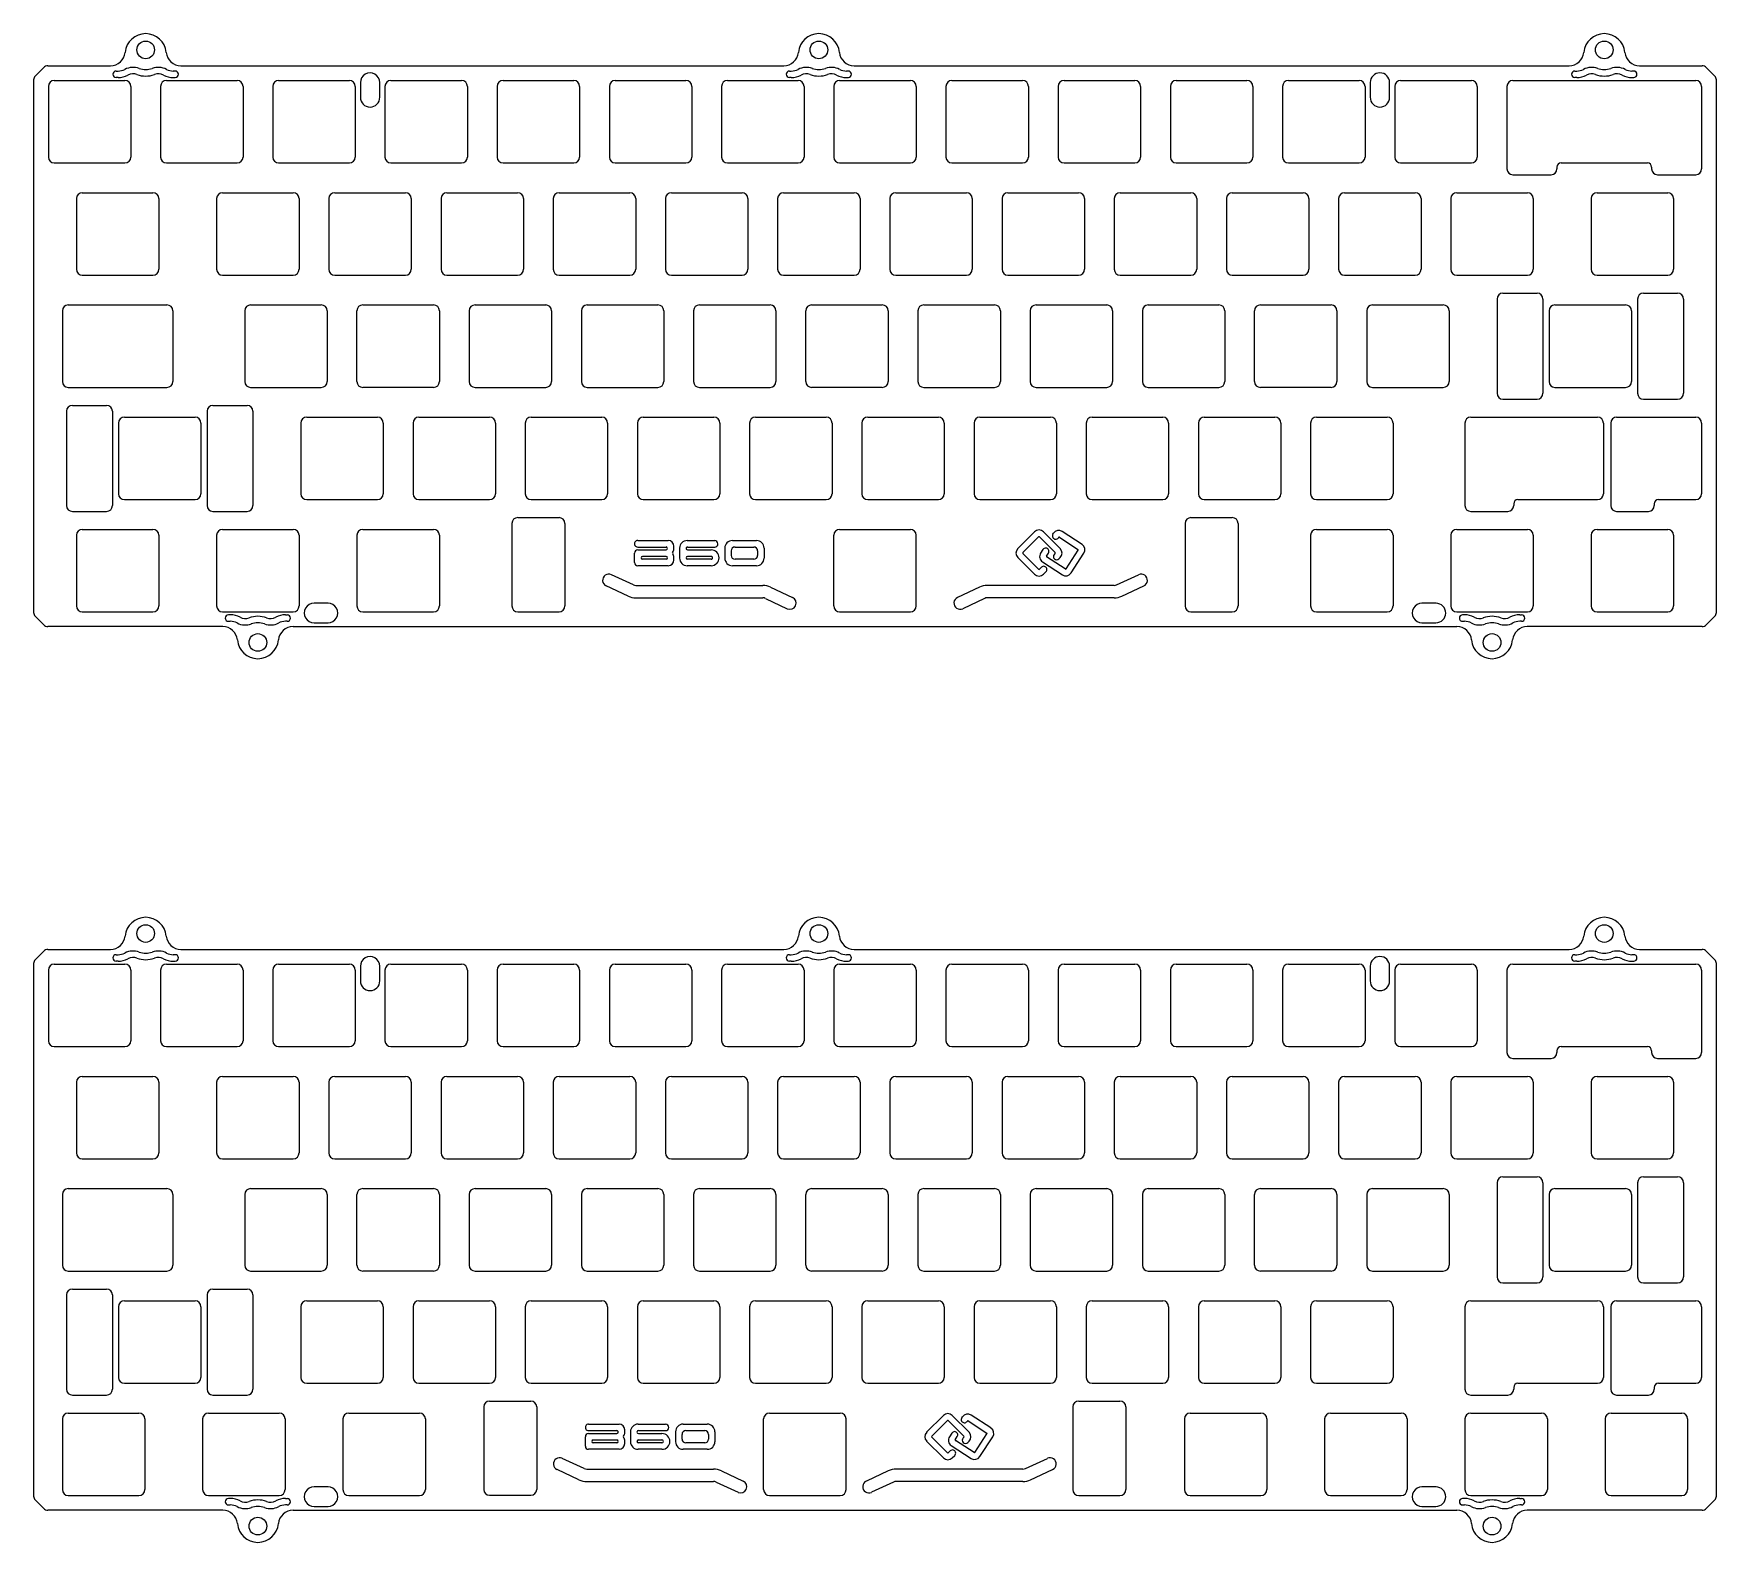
# Model space of a CAD drawing. Extents: x -143 to 143, y -53 to 203.
import ezdxf

# ---------------------------------------------------------------- set-up
doc = ezdxf.new("R2010")
doc.units = 0
doc.header["$MEASUREMENT"] = 0
doc.linetypes.add('solid', pattern=[0])
doc.layers.get('0').update_dxf_attribs({"color": 1, "linetype": 'solid'})

msp = doc.modelspace()

# ---------------------------------------------------------------- linework, layer by layer
at = {"color": 2, "linetype": 'solid'}
for p, q in [((-142.56, 195.89), (-141.14, 197.31)), ((-140.44, 197.6), (-129.8, 197.6)), ((-117.85, 197.6), (-15.5, 197.6)), ((-3.55, 197.6), (117.85, 197.6)), ((129.8, 197.6), (140.44, 197.6)), ((141.14, 197.31), (142.56, 195.89)), ((-142.85, 195.19), (-142.85, 104.81)), ((-139.35, 195.1), (-127.35, 195.1)), ((-128.83, 196.7), (-128.51, 196.7)), ((-128.51, 195.6), (-128.83, 195.6)), ((-120.3, 195.1), (-108.3, 195.1)), ((-118.83, 196.7), (-119.14, 196.7)), ((-119.14, 195.6), (-118.82, 195.6)), ((-101.25, 195.1), (-89.25, 195.1)), ((-87.38, 194.75), (-87.38, 192.25)), ((-84.08, 192.25), (-84.08, 194.75)), ((-82.2, 195.1), (-70.2, 195.1)), ((-63.15, 195.1), (-51.15, 195.1)), ((-44.1, 195.1), (-32.1, 195.1)), ((-25.05, 195.1), (-13.05, 195.1)), ((-14.53, 196.7), (-14.21, 196.7)), ((-14.21, 195.6), (-14.53, 195.6)), ((-6, 195.1), (6, 195.1)), ((-4.53, 196.7), (-4.84, 196.7)), ((-4.84, 195.6), (-4.52, 195.6)), ((13.05, 195.1), (25.05, 195.1)), ((32.1, 195.1), (44.1, 195.1)), ((51.15, 195.1), (63.15, 195.1)), ((70.2, 195.1), (82.2, 195.1)), ((84.08, 194.75), (84.08, 192.25)), ((87.38, 192.25), (87.38, 194.75)), ((89.25, 195.1), (101.25, 195.1)), ((108.3, 195.1), (139.35, 195.1)), ((118.82, 196.7), (119.14, 196.7)), ((119.14, 195.6), (118.82, 195.6)), ((128.82, 196.7), (128.51, 196.7)), ((128.51, 195.6), (128.83, 195.6)), ((142.85, 104.81), (142.85, 195.19)), ((-140.35, 194.1), (-140.35, 182.1)), ((-126.35, 194.1), (-126.35, 182.1)), ((-121.3, 194.1), (-121.3, 182.1)), ((-107.3, 194.1), (-107.3, 182.1)), ((-102.25, 194.1), (-102.25, 182.1)), ((-88.25, 194.1), (-88.25, 182.1)), ((-83.2, 194.1), (-83.2, 182.1)), ((-69.2, 194.1), (-69.2, 182.1)), ((-64.15, 194.1), (-64.15, 182.1)), ((-50.15, 194.1), (-50.15, 182.1)), ((-45.1, 194.1), (-45.1, 182.1)), ((-31.1, 194.1), (-31.1, 182.1)), ((-26.05, 194.1), (-26.05, 182.1)), ((-12.05, 194.1), (-12.05, 182.1)), ((-7, 194.1), (-7, 182.1)), ((7, 194.1), (7, 182.1)), ((12.05, 194.1), (12.05, 182.1)), ((26.05, 194.1), (26.05, 182.1)), ((31.1, 194.1), (31.1, 182.1)), ((45.1, 194.1), (45.1, 182.1)), ((50.15, 194.1), (50.15, 182.1)), ((64.15, 194.1), (64.15, 182.1)), ((69.2, 194.1), (69.2, 182.1)), ((83.2, 194.1), (83.2, 182.1)), ((88.25, 194.1), (88.25, 182.1)), ((102.25, 194.1), (102.25, 182.1)), ((107.3, 194.1), (107.3, 180.1)), ((140.35, 194.1), (140.35, 180.1)), ((-139.35, 181.1), (-127.35, 181.1)), ((-120.3, 181.1), (-108.3, 181.1)), ((-101.25, 181.1), (-89.25, 181.1)), ((-82.2, 181.1), (-70.2, 181.1)), ((-63.15, 181.1), (-51.15, 181.1)), ((-44.1, 181.1), (-32.1, 181.1)), ((-25.05, 181.1), (-13.05, 181.1)), ((-6, 181.1), (6, 181.1)), ((13.05, 181.1), (25.05, 181.1)), ((32.1, 181.1), (44.1, 181.1)), ((51.15, 181.1), (63.15, 181.1)), ((70.2, 181.1), (82.2, 181.1)), ((89.25, 181.1), (101.25, 181.1)), ((115.79, 180.4), (115.79, 180.1)), ((116.49, 181.1), (131.16, 181.1)), ((131.86, 180.4), (131.86, 180.1)), ((108.3, 179.1), (114.79, 179.1)), ((132.86, 179.1), (139.35, 179.1)), ((-135.59, 175.05), (-135.59, 163.05)), ((-134.59, 176.05), (-122.59, 176.05)), ((-121.59, 175.05), (-121.59, 163.05)), ((-111.78, 175.05), (-111.78, 163.05)), ((-110.78, 176.05), (-98.78, 176.05)), ((-97.78, 175.05), (-97.78, 163.05)), ((-92.73, 175.05), (-92.73, 163.05)), ((-91.73, 176.05), (-79.73, 176.05)), ((-78.73, 175.05), (-78.73, 163.05)), ((-73.68, 175.05), (-73.68, 163.05)), ((-72.68, 176.05), (-60.68, 176.05)), ((-59.68, 175.05), (-59.68, 163.05)), ((-54.63, 175.05), (-54.63, 163.05)), ((-53.63, 176.05), (-41.63, 176.05)), ((-40.63, 175.05), (-40.63, 163.05)), ((-35.58, 175.05), (-35.58, 163.05)), ((-34.58, 176.05), (-22.58, 176.05)), ((-21.58, 175.05), (-21.58, 163.05)), ((-16.53, 175.05), (-16.53, 163.05)), ((-15.53, 176.05), (-3.53, 176.05)), ((-2.53, 175.05), (-2.53, 163.05)), ((2.52, 175.05), (2.52, 163.05)), ((3.52, 176.05), (15.52, 176.05)), ((16.52, 175.05), (16.52, 163.05)), ((21.57, 175.05), (21.57, 163.05)), ((22.57, 176.05), (34.57, 176.05)), ((35.57, 175.05), (35.57, 163.05)), ((40.62, 175.05), (40.62, 163.05)), ((41.62, 176.05), (53.62, 176.05)), ((54.62, 175.05), (54.62, 163.05)), ((59.67, 175.05), (59.67, 163.05)), ((60.67, 176.05), (72.67, 176.05)), ((73.67, 175.05), (73.67, 163.05)), ((78.72, 175.05), (78.72, 163.05)), ((79.72, 176.05), (91.72, 176.05)), ((92.72, 175.05), (92.72, 163.05)), ((97.77, 175.05), (97.77, 163.05)), ((98.77, 176.05), (110.77, 176.05)), ((111.77, 175.05), (111.77, 163.05)), ((121.59, 175.05), (121.59, 163.05)), ((122.59, 176.05), (134.59, 176.05)), ((135.59, 175.05), (135.59, 163.05)), ((-134.59, 162.05), (-122.59, 162.05)), ((-110.78, 162.05), (-98.78, 162.05)), ((-91.73, 162.05), (-79.73, 162.05)), ((-72.68, 162.05), (-60.68, 162.05)), ((-53.63, 162.05), (-41.63, 162.05)), ((-34.58, 162.05), (-22.58, 162.05)), ((-15.53, 162.05), (-3.53, 162.05)), ((3.52, 162.05), (15.52, 162.05)), ((22.57, 162.05), (34.57, 162.05)), ((41.62, 162.05), (53.62, 162.05)), ((60.67, 162.05), (72.67, 162.05)), ((79.72, 162.05), (91.72, 162.05)), ((98.77, 162.05), (110.77, 162.05)), ((122.59, 162.05), (134.59, 162.05)), ((105.61, 158), (105.61, 142)), ((106.61, 159), (112.41, 159)), ((113.41, 158), (113.41, 142)), ((129.48, 158), (129.48, 142)), ((130.48, 159), (136.28, 159)), ((137.28, 158), (137.28, 142)), ((-137.97, 156), (-137.97, 144)), ((-136.97, 157), (-120.21, 157)), ((-119.21, 156), (-119.21, 144)), ((-107.01, 156), (-107.01, 144)), ((-106.01, 157), (-94.01, 157)), ((-93.01, 156), (-93.01, 144)), ((-87.96, 144), (-87.96, 156)), ((-86.96, 157), (-74.96, 157)), ((-73.96, 156), (-73.96, 144)), ((-68.91, 156), (-68.91, 144)), ((-67.91, 157), (-55.91, 157)), ((-54.91, 156), (-54.91, 144)), ((-49.86, 156), (-49.86, 144)), ((-48.86, 157), (-36.86, 157)), ((-35.86, 156), (-35.86, 144)), ((-30.81, 156), (-30.81, 144)), ((-29.81, 157), (-17.81, 157)), ((-16.81, 156), (-16.81, 144)), ((-11.76, 144), (-11.76, 156)), ((-10.76, 157), (1.24, 157)), ((2.24, 156), (2.24, 144)), ((7.29, 156), (7.29, 144)), ((8.29, 157), (20.29, 157)), ((21.29, 156), (21.29, 144)), ((26.34, 156), (26.34, 144)), ((27.34, 157), (39.34, 157)), ((40.34, 156), (40.34, 144)), ((45.39, 156), (45.39, 144)), ((46.39, 157), (58.39, 157)), ((59.39, 156), (59.39, 144)), ((64.44, 144), (64.44, 156)), ((65.44, 157), (77.44, 157)), ((78.44, 156), (78.44, 144)), ((83.49, 156), (83.49, 144)), ((84.49, 157), (96.49, 157)), ((97.49, 156), (97.49, 144)), ((114.44, 156), (114.44, 144)), ((115.44, 157), (127.44, 157)), ((128.44, 156), (128.44, 144)), ((-136.97, 143), (-120.21, 143)), ((-106.01, 143), (-94.01, 143)), ((-74.96, 143), (-86.96, 143)), ((-67.91, 143), (-55.91, 143)), ((-48.86, 143), (-36.86, 143)), ((-29.81, 143), (-17.81, 143)), ((1.24, 143), (-10.76, 143)), ((8.29, 143), (20.29, 143)), ((27.34, 143), (39.34, 143)), ((46.39, 143), (58.39, 143)), ((77.44, 143), (65.44, 143)), ((84.49, 143), (96.49, 143)), ((115.44, 143), (127.44, 143)), ((106.61, 141), (112.41, 141)), ((130.48, 141), (136.28, 141)), ((-137.28, 138.95), (-137.28, 122.95)), ((-136.28, 139.95), (-130.48, 139.95)), ((-129.48, 138.95), (-129.48, 122.95)), ((-127.44, 137.95), (-115.44, 137.95)), ((-113.41, 138.95), (-113.41, 122.95)), ((-112.41, 139.95), (-106.61, 139.95)), ((-105.61, 138.95), (-105.61, 122.95)), ((-96.49, 137.95), (-84.49, 137.95)), ((-77.44, 137.95), (-65.44, 137.95)), ((-58.39, 137.95), (-46.39, 137.95)), ((-39.34, 137.95), (-27.34, 137.95)), ((-20.29, 137.95), (-8.29, 137.95)), ((-1.24, 137.95), (10.76, 137.95)), ((17.81, 137.95), (29.81, 137.95)), ((36.86, 137.95), (48.86, 137.95)), ((55.91, 137.95), (67.91, 137.95)), ((74.96, 137.95), (86.96, 137.95)), ((101.16, 137.95), (122.68, 137.95)), ((125.92, 137.95), (139.35, 137.95)), ((-128.44, 136.95), (-128.44, 124.95)), ((-114.44, 136.95), (-114.44, 124.95)), ((-97.49, 136.95), (-97.49, 124.95)), ((-83.49, 136.95), (-83.49, 124.95)), ((-78.44, 136.95), (-78.44, 124.95)), ((-64.44, 136.95), (-64.44, 124.95)), ((-59.39, 136.95), (-59.39, 124.95)), ((-45.39, 136.95), (-45.39, 124.95)), ((-40.34, 136.95), (-40.34, 124.95)), ((-26.34, 136.95), (-26.34, 124.95)), ((-21.29, 136.95), (-21.29, 124.95)), ((-7.29, 136.95), (-7.29, 124.95)), ((-2.24, 136.95), (-2.24, 124.95)), ((11.76, 136.95), (11.76, 124.95)), ((16.81, 136.95), (16.81, 124.95)), ((30.81, 136.95), (30.81, 124.95)), ((35.86, 136.95), (35.86, 124.95)), ((49.86, 136.95), (49.86, 124.95)), ((54.91, 136.95), (54.91, 124.95)), ((68.91, 136.95), (68.91, 124.95)), ((73.96, 136.95), (73.96, 124.95)), ((87.96, 136.95), (87.96, 124.95)), ((100.16, 136.95), (100.16, 122.95)), ((123.68, 136.95), (123.68, 124.95)), ((124.92, 136.95), (124.92, 122.95)), ((140.35, 136.95), (140.35, 124.95)), ((-127.44, 123.95), (-115.44, 123.95)), ((-96.49, 123.95), (-84.49, 123.95)), ((-77.44, 123.95), (-65.44, 123.95)), ((-58.39, 123.95), (-46.39, 123.95)), ((-39.34, 123.95), (-27.34, 123.95)), ((-20.29, 123.95), (-8.29, 123.95)), ((-1.24, 123.95), (10.76, 123.95)), ((17.81, 123.95), (29.81, 123.95)), ((36.86, 123.95), (48.86, 123.95)), ((55.91, 123.95), (67.91, 123.95)), ((74.96, 123.95), (86.96, 123.95)), ((108.44, 123.25), (108.44, 122.95)), ((109.14, 123.95), (122.68, 123.95)), ((132.32, 123.25), (132.32, 122.95)), ((133.02, 123.95), (139.35, 123.95)), ((-136.28, 121.95), (-130.48, 121.95)), ((-112.41, 121.95), (-106.61, 121.95)), ((-60.65, 120.9), (-53.65, 120.9)), ((53.65, 120.9), (60.65, 120.9)), ((101.16, 121.95), (107.44, 121.95)), ((125.92, 121.95), (131.32, 121.95)), ((-135.59, 117.9), (-135.59, 105.9)), ((-134.59, 118.9), (-122.59, 118.9)), ((-121.59, 117.9), (-121.59, 105.9)), ((-111.78, 117.9), (-111.78, 105.9)), ((-110.78, 118.9), (-98.78, 118.9)), ((-97.78, 117.9), (-97.78, 105.9)), ((-87.96, 117.9), (-87.96, 105.9)), ((-86.96, 118.9), (-74.96, 118.9)), ((-73.96, 117.9), (-73.96, 105.9)), ((-61.65, 119.9), (-61.65, 105.9)), ((-52.65, 119.9), (-52.65, 105.9)), ((-7, 105.9), (-7, 117.9)), ((-6, 118.9), (6, 118.9)), ((7, 105.9), (7, 117.9)), ((24.25, 115.64), (27.09, 118.48)), ((25.12, 114.96), (27.78, 117.61)), ((27.93, 117.61), (30.58, 114.96)), ((31.46, 115.64), (28.61, 118.48)), ((30.21, 118.09), (30.31, 118.24)), ((31.16, 117.53), (31.14, 117.49)), ((31.3, 117.56), (34.46, 115.51)), ((35.17, 116.36), (31.79, 118.55)), ((52.65, 119.9), (52.65, 105.9)), ((61.65, 119.9), (61.65, 105.9)), ((73.96, 117.9), (73.96, 105.9)), ((74.96, 118.9), (86.96, 118.9)), ((87.96, 117.9), (87.96, 105.9)), ((97.77, 117.9), (97.77, 105.9)), ((98.77, 118.9), (110.77, 118.9)), ((111.77, 117.9), (111.77, 105.9)), ((121.59, 117.9), (121.59, 105.9)), ((122.59, 118.9), (134.59, 118.9)), ((135.59, 117.9), (135.59, 105.9)), ((-40.83, 113.29), (-40.83, 114.88)), ((-40.28, 115.43), (-35.48, 115.43)), ((-40.28, 117.01), (-35.11, 117.01)), ((-40.28, 115.91), (-35.48, 115.91)), ((-39.48, 114.33), (-35.48, 114.33)), ((-34.13, 115.61), (-34.13, 116.04)), ((-33.17, 115.72), (-33.17, 114.03)), ((-31.88, 117.01), (-27.22, 117.01)), ((-31.83, 115.91), (-27.22, 115.91)), ((-31.83, 115.43), (-27.82, 115.43)), ((-31.83, 114.33), (-27.82, 114.33)), ((-25.52, 115.72), (-25.52, 114.03)), ((-24.42, 115.26), (-24.42, 114.49)), ((-24.22, 117.01), (-20.12, 117.01)), ((-23.77, 115.91), (-20.57, 115.91)), ((-19.93, 115.26), (-19.93, 114.49)), ((-18.83, 115.72), (-18.83, 114.03)), ((27.78, 112.15), (25.12, 114.81)), ((28.52, 115.49), (28.12, 114.86)), ((29.11, 114.37), (29.44, 114.89)), ((30.58, 114.81), (30.45, 114.67)), ((32.44, 112.21), (34.49, 115.36)), ((33.29, 111.5), (35.48, 114.88)), ((-35.11, 112.74), (-40.28, 112.74)), ((-35.48, 113.84), (-39.48, 113.84)), ((-34.13, 113.71), (-34.13, 114.14)), ((-27.82, 112.74), (-31.88, 112.74)), ((-27.82, 113.84), (-31.83, 113.84)), ((-20.12, 112.74), (-24.22, 112.74)), ((-20.57, 113.84), (-23.77, 113.84)), ((24.25, 114.12), (27.09, 111.28)), ((28.25, 112.47), (27.93, 112.15)), ((28.43, 113.38), (31.81, 111.19)), ((28.61, 111.28), (29.03, 111.7)), ((32.29, 112.18), (29.14, 114.23)), ((31.23, 113.89), (31.46, 114.12)), ((-41.91, 107.57), (-45.64, 109.3)), ((-41.03, 109.47), (-44.76, 111.21)), ((-40.6, 109.38), (-19.05, 109.38)), ((-17.74, 109.08), (-14.01, 107.35)), ((17.74, 109.08), (14.01, 107.35)), ((40.6, 109.38), (19.05, 109.38)), ((41.03, 109.47), (44.76, 111.21)), ((41.91, 107.57), (45.64, 109.3)), ((-92.87, 106.35), (-95.25, 106.35)), ((-40.6, 107.28), (-19.05, 107.28)), ((-18.62, 107.18), (-14.89, 105.44)), ((18.62, 107.18), (14.89, 105.44)), ((40.6, 107.28), (19.05, 107.28)), ((95.25, 106.35), (92.87, 106.35)), ((-142.56, 104.11), (-141.14, 102.69)), ((-134.59, 104.9), (-122.59, 104.9)), ((-110.78, 104.9), (-98.78, 104.9)), ((-109.46, 104.4), (-109.78, 104.4)), ((-109.78, 103.3), (-109.46, 103.3)), ((-100.09, 104.4), (-99.77, 104.4)), ((-99.78, 103.3), (-100.09, 103.3)), ((-95.25, 103.05), (-92.87, 103.05)), ((-86.96, 104.9), (-74.96, 104.9)), ((-60.65, 104.9), (-53.65, 104.9)), ((-6, 104.9), (6, 104.9)), ((53.65, 104.9), (60.65, 104.9)), ((74.96, 104.9), (86.96, 104.9)), ((92.87, 103.05), (95.25, 103.05)), ((98.77, 104.9), (110.77, 104.9)), ((100.09, 104.4), (99.77, 104.4)), ((99.77, 103.3), (100.09, 103.3)), ((109.46, 104.4), (109.78, 104.4)), ((109.77, 103.3), (109.46, 103.3)), ((122.59, 104.9), (134.59, 104.9)), ((141.14, 102.69), (142.56, 104.11)), ((-110.75, 102.4), (-140.44, 102.4)), ((-98.8, 102.4), (98.8, 102.4)), ((140.44, 102.4), (110.75, 102.4)), ((-142.56, 45.89), (-141.14, 47.31)), ((-140.44, 47.6), (-129.8, 47.6)), ((-128.83, 46.7), (-128.51, 46.7)), ((-118.83, 46.7), (-119.14, 46.7)), ((-117.85, 47.6), (-15.5, 47.6)), ((-14.53, 46.7), (-14.21, 46.7)), ((-4.53, 46.7), (-4.84, 46.7)), ((-3.55, 47.6), (117.85, 47.6)), ((118.82, 46.7), (119.14, 46.7)), ((128.82, 46.7), (128.51, 46.7)), ((129.8, 47.6), (140.44, 47.6)), ((141.14, 47.31), (142.56, 45.89)), ((-142.85, 45.19), (-142.85, -45.19)), ((-140.35, 44.1), (-140.35, 32.1)), ((-139.35, 45.1), (-127.35, 45.1)), ((-128.51, 45.6), (-128.83, 45.6)), ((-126.35, 44.1), (-126.35, 32.1)), ((-121.3, 44.1), (-121.3, 32.1)), ((-120.3, 45.1), (-108.3, 45.1)), ((-119.14, 45.6), (-118.82, 45.6)), ((-107.3, 44.1), (-107.3, 32.1)), ((-102.25, 44.1), (-102.25, 32.1)), ((-101.25, 45.1), (-89.25, 45.1)), ((-88.25, 44.1), (-88.25, 32.1)), ((-87.38, 44.75), (-87.38, 42.25)), ((-84.08, 42.25), (-84.08, 44.75)), ((-83.2, 44.1), (-83.2, 32.1)), ((-82.2, 45.1), (-70.2, 45.1)), ((-69.2, 44.1), (-69.2, 32.1)), ((-64.15, 44.1), (-64.15, 32.1)), ((-63.15, 45.1), (-51.15, 45.1)), ((-50.15, 44.1), (-50.15, 32.1)), ((-45.1, 44.1), (-45.1, 32.1)), ((-44.1, 45.1), (-32.1, 45.1)), ((-31.1, 44.1), (-31.1, 32.1)), ((-26.05, 44.1), (-26.05, 32.1)), ((-25.05, 45.1), (-13.05, 45.1)), ((-14.21, 45.6), (-14.53, 45.6)), ((-12.05, 44.1), (-12.05, 32.1)), ((-7, 44.1), (-7, 32.1)), ((-6, 45.1), (6, 45.1)), ((-4.84, 45.6), (-4.52, 45.6)), ((7, 44.1), (7, 32.1)), ((12.05, 44.1), (12.05, 32.1)), ((13.05, 45.1), (25.05, 45.1)), ((26.05, 44.1), (26.05, 32.1)), ((31.1, 44.1), (31.1, 32.1)), ((32.1, 45.1), (44.1, 45.1)), ((45.1, 44.1), (45.1, 32.1)), ((50.15, 44.1), (50.15, 32.1)), ((51.15, 45.1), (63.15, 45.1)), ((64.15, 44.1), (64.15, 32.1)), ((69.2, 44.1), (69.2, 32.1)), ((70.2, 45.1), (82.2, 45.1)), ((83.2, 44.1), (83.2, 32.1)), ((84.08, 44.75), (84.08, 42.25)), ((87.38, 42.25), (87.38, 44.75)), ((88.25, 44.1), (88.25, 32.1)), ((89.25, 45.1), (101.25, 45.1)), ((102.25, 44.1), (102.25, 32.1)), ((107.3, 44.1), (107.3, 30.1)), ((108.3, 45.1), (139.35, 45.1)), ((119.14, 45.6), (118.82, 45.6)), ((128.51, 45.6), (128.83, 45.6)), ((140.35, 44.1), (140.35, 30.1)), ((142.85, -45.19), (142.85, 45.19)), ((-139.35, 31.1), (-127.35, 31.1)), ((-120.3, 31.1), (-108.3, 31.1)), ((-101.25, 31.1), (-89.25, 31.1)), ((-82.2, 31.1), (-70.2, 31.1)), ((-63.15, 31.1), (-51.15, 31.1)), ((-44.1, 31.1), (-32.1, 31.1)), ((-25.05, 31.1), (-13.05, 31.1)), ((-6, 31.1), (6, 31.1)), ((13.05, 31.1), (25.05, 31.1)), ((32.1, 31.1), (44.1, 31.1)), ((51.15, 31.1), (63.15, 31.1)), ((70.2, 31.1), (82.2, 31.1)), ((89.25, 31.1), (101.25, 31.1)), ((108.3, 29.1), (114.79, 29.1)), ((115.79, 30.4), (115.79, 30.1)), ((116.49, 31.1), (131.16, 31.1)), ((131.86, 30.4), (131.86, 30.1)), ((132.86, 29.1), (139.35, 29.1)), ((-134.59, 26.05), (-122.59, 26.05)), ((-110.78, 26.05), (-98.78, 26.05)), ((-91.73, 26.05), (-79.73, 26.05)), ((-72.68, 26.05), (-60.68, 26.05)), ((-53.63, 26.05), (-41.63, 26.05)), ((-34.58, 26.05), (-22.58, 26.05)), ((-15.53, 26.05), (-3.53, 26.05)), ((3.52, 26.05), (15.52, 26.05)), ((22.57, 26.05), (34.57, 26.05)), ((41.62, 26.05), (53.62, 26.05)), ((60.67, 26.05), (72.67, 26.05)), ((79.72, 26.05), (91.72, 26.05)), ((98.77, 26.05), (110.77, 26.05)), ((122.59, 26.05), (134.59, 26.05)), ((-135.59, 25.05), (-135.59, 13.05)), ((-121.59, 25.05), (-121.59, 13.05)), ((-111.78, 25.05), (-111.78, 13.05)), ((-97.78, 25.05), (-97.78, 13.05)), ((-92.73, 25.05), (-92.73, 13.05)), ((-78.73, 25.05), (-78.73, 13.05)), ((-73.68, 25.05), (-73.68, 13.05)), ((-59.68, 25.05), (-59.68, 13.05)), ((-54.63, 25.05), (-54.63, 13.05)), ((-40.63, 25.05), (-40.63, 13.05)), ((-35.58, 25.05), (-35.58, 13.05)), ((-21.58, 25.05), (-21.58, 13.05)), ((-16.53, 25.05), (-16.53, 13.05)), ((-2.53, 25.05), (-2.53, 13.05)), ((2.52, 25.05), (2.52, 13.05)), ((16.52, 25.05), (16.52, 13.05)), ((21.57, 25.05), (21.57, 13.05)), ((35.57, 25.05), (35.57, 13.05)), ((40.62, 25.05), (40.62, 13.05)), ((54.62, 25.05), (54.62, 13.05)), ((59.67, 25.05), (59.67, 13.05)), ((73.67, 25.05), (73.67, 13.05)), ((78.72, 25.05), (78.72, 13.05)), ((92.72, 25.05), (92.72, 13.05)), ((97.77, 25.05), (97.77, 13.05)), ((111.77, 25.05), (111.77, 13.05)), ((121.59, 25.05), (121.59, 13.05)), ((135.59, 25.05), (135.59, 13.05)), ((-134.59, 12.05), (-122.59, 12.05)), ((-110.78, 12.05), (-98.78, 12.05)), ((-91.73, 12.05), (-79.73, 12.05)), ((-72.68, 12.05), (-60.68, 12.05)), ((-53.63, 12.05), (-41.63, 12.05)), ((-34.58, 12.05), (-22.58, 12.05)), ((-15.53, 12.05), (-3.53, 12.05)), ((3.52, 12.05), (15.52, 12.05)), ((22.57, 12.05), (34.57, 12.05)), ((41.62, 12.05), (53.62, 12.05)), ((60.67, 12.05), (72.67, 12.05)), ((79.72, 12.05), (91.72, 12.05)), ((98.77, 12.05), (110.77, 12.05)), ((122.59, 12.05), (134.59, 12.05)), ((106.61, 9), (112.41, 9)), ((130.48, 9), (136.28, 9)), ((-137.97, 6), (-137.97, -6)), ((-136.97, 7), (-120.21, 7)), ((-119.21, 6), (-119.21, -6)), ((-107.01, 6), (-107.01, -6)), ((-106.01, 7), (-94.01, 7)), ((-93.01, 6), (-93.01, -6)), ((-87.96, -6), (-87.96, 6)), ((-86.96, 7), (-74.96, 7)), ((-73.96, 6), (-73.96, -6)), ((-68.91, 6), (-68.91, -6)), ((-67.91, 7), (-55.91, 7)), ((-54.91, 6), (-54.91, -6)), ((-49.86, 6), (-49.86, -6)), ((-48.86, 7), (-36.86, 7)), ((-35.86, 6), (-35.86, -6)), ((-30.81, 6), (-30.81, -6)), ((-29.81, 7), (-17.81, 7)), ((-16.81, 6), (-16.81, -6)), ((-11.76, -6), (-11.76, 6)), ((-10.76, 7), (1.24, 7)), ((2.24, 6), (2.24, -6)), ((7.29, 6), (7.29, -6)), ((8.29, 7), (20.29, 7)), ((21.29, 6), (21.29, -6)), ((26.34, 6), (26.34, -6)), ((27.34, 7), (39.34, 7)), ((40.34, 6), (40.34, -6)), ((45.39, 6), (45.39, -6)), ((46.39, 7), (58.39, 7)), ((59.39, 6), (59.39, -6)), ((64.44, -6), (64.44, 6)), ((65.44, 7), (77.44, 7)), ((78.44, 6), (78.44, -6)), ((83.49, 6), (83.49, -6)), ((84.49, 7), (96.49, 7)), ((97.49, 6), (97.49, -6)), ((105.61, 8), (105.61, -8)), ((113.41, 8), (113.41, -8)), ((114.44, 6), (114.44, -6)), ((115.44, 7), (127.44, 7)), ((128.44, 6), (128.44, -6)), ((129.48, 8), (129.48, -8)), ((137.28, 8), (137.28, -8)), ((-136.97, -7), (-120.21, -7)), ((-106.01, -7), (-94.01, -7)), ((-74.96, -7), (-86.96, -7)), ((-67.91, -7), (-55.91, -7)), ((-48.86, -7), (-36.86, -7)), ((-29.81, -7), (-17.81, -7)), ((1.24, -7), (-10.76, -7)), ((8.29, -7), (20.29, -7)), ((27.34, -7), (39.34, -7)), ((46.39, -7), (58.39, -7)), ((77.44, -7), (65.44, -7)), ((84.49, -7), (96.49, -7)), ((115.44, -7), (127.44, -7)), ((-137.28, -11.05), (-137.28, -27.05)), ((-136.28, -10.05), (-130.48, -10.05)), ((-129.48, -11.05), (-129.48, -27.05)), ((-113.41, -11.05), (-113.41, -27.05)), ((-112.41, -10.05), (-106.61, -10.05)), ((-105.61, -11.05), (-105.61, -27.05)), ((106.61, -9), (112.41, -9)), ((130.48, -9), (136.28, -9)), ((-128.44, -13.05), (-128.44, -25.05)), ((-127.44, -12.05), (-115.44, -12.05)), ((-114.44, -13.05), (-114.44, -25.05)), ((-97.49, -13.05), (-97.49, -25.05)), ((-96.49, -12.05), (-84.49, -12.05)), ((-83.49, -13.05), (-83.49, -25.05)), ((-78.44, -13.05), (-78.44, -25.05)), ((-77.44, -12.05), (-65.44, -12.05)), ((-64.44, -13.05), (-64.44, -25.05)), ((-59.39, -13.05), (-59.39, -25.05)), ((-58.39, -12.05), (-46.39, -12.05)), ((-45.39, -13.05), (-45.39, -25.05)), ((-40.34, -13.05), (-40.34, -25.05)), ((-39.34, -12.05), (-27.34, -12.05)), ((-26.34, -13.05), (-26.34, -25.05)), ((-21.29, -13.05), (-21.29, -25.05)), ((-20.29, -12.05), (-8.29, -12.05)), ((-7.29, -13.05), (-7.29, -25.05)), ((-2.24, -13.05), (-2.24, -25.05)), ((-1.24, -12.05), (10.76, -12.05)), ((11.76, -13.05), (11.76, -25.05)), ((16.81, -13.05), (16.81, -25.05)), ((17.81, -12.05), (29.81, -12.05)), ((30.81, -13.05), (30.81, -25.05)), ((35.86, -13.05), (35.86, -25.05)), ((36.86, -12.05), (48.86, -12.05)), ((49.86, -13.05), (49.86, -25.05)), ((54.91, -13.05), (54.91, -25.05)), ((55.91, -12.05), (67.91, -12.05)), ((68.91, -13.05), (68.91, -25.05)), ((73.96, -13.05), (73.96, -25.05)), ((74.96, -12.05), (86.96, -12.05)), ((87.96, -13.05), (87.96, -25.05)), ((100.16, -13.05), (100.16, -27.05)), ((101.16, -12.05), (122.68, -12.05)), ((123.68, -13.05), (123.68, -25.05)), ((124.92, -13.05), (124.92, -27.05)), ((125.92, -12.05), (139.35, -12.05)), ((140.35, -13.05), (140.35, -25.05)), ((-136.28, -28.05), (-130.48, -28.05)), ((-127.44, -26.05), (-115.44, -26.05)), ((-112.41, -28.05), (-106.61, -28.05)), ((-96.49, -26.05), (-84.49, -26.05)), ((-77.44, -26.05), (-65.44, -26.05)), ((-58.39, -26.05), (-46.39, -26.05)), ((-39.34, -26.05), (-27.34, -26.05)), ((-20.29, -26.05), (-8.29, -26.05)), ((-1.24, -26.05), (10.76, -26.05)), ((17.81, -26.05), (29.81, -26.05)), ((36.86, -26.05), (48.86, -26.05)), ((55.91, -26.05), (67.91, -26.05)), ((74.96, -26.05), (86.96, -26.05)), ((101.16, -28.05), (107.44, -28.05)), ((108.44, -26.75), (108.44, -27.05)), ((109.14, -26.05), (122.68, -26.05)), ((125.92, -28.05), (131.32, -28.05)), ((132.32, -26.75), (132.32, -27.05)), ((133.02, -26.05), (139.35, -26.05)), ((-136.97, -31.1), (-124.97, -31.1)), ((-113.16, -31.1), (-101.16, -31.1)), ((-89.34, -31.1), (-77.34, -31.1)), ((-66.44, -30.06), (-66.44, -44.06)), ((-65.44, -29.06), (-58.44, -29.06)), ((-57.44, -30.06), (-57.44, -44.06)), ((-17.91, -31.1), (-5.91, -31.1)), ((33.59, -30.06), (33.59, -44.1)), ((34.59, -29.06), (41.59, -29.06)), ((42.59, -30.06), (42.59, -44.1)), ((53.53, -31.1), (65.53, -31.1)), ((77.34, -31.1), (89.34, -31.1)), ((101.16, -31.1), (113.16, -31.1)), ((124.97, -31.1), (136.97, -31.1)), ((-137.97, -32.1), (-137.97, -44.1)), ((-123.97, -32.1), (-123.97, -44.1)), ((-114.16, -32.1), (-114.16, -44.1)), ((-100.16, -32.1), (-100.16, -44.1)), ((-90.34, -32.1), (-90.34, -44.1)), ((-76.34, -32.1), (-76.34, -44.1)), ((-48.63, -32.99), (-43.46, -32.99)), ((-48.63, -34.09), (-43.83, -34.09)), ((-42.48, -34.39), (-42.48, -33.96)), ((-41.52, -34.28), (-41.52, -35.97)), ((-40.23, -32.99), (-35.57, -32.99)), ((-40.18, -34.09), (-35.57, -34.09)), ((-33.87, -34.28), (-33.87, -35.97)), ((-32.57, -32.99), (-28.47, -32.99)), ((-32.12, -34.09), (-28.92, -34.09)), ((-27.18, -34.28), (-27.18, -35.97)), ((-18.91, -44.1), (-18.91, -32.1)), ((-4.91, -44.1), (-4.91, -32.1)), ((8.77, -34.36), (11.61, -31.52)), ((9.64, -35.04), (12.3, -32.39)), ((12.44, -32.39), (15.1, -35.04)), ((15.97, -34.36), (13.13, -31.52)), ((14.73, -31.91), (14.83, -31.76)), ((15.68, -32.47), (15.65, -32.51)), ((15.82, -32.44), (18.98, -34.49)), ((19.68, -33.64), (16.31, -31.45)), ((52.53, -32.1), (52.53, -44.1)), ((66.53, -32.1), (66.53, -44.1)), ((76.34, -32.1), (76.34, -44.1)), ((90.34, -32.1), (90.34, -44.1)), ((100.16, -32.1), (100.16, -44.1)), ((114.16, -32.1), (114.16, -44.1)), ((123.97, -32.1), (123.97, -44.1)), ((137.97, -32.1), (137.97, -44.1)), ((-49.18, -36.71), (-49.18, -35.12)), ((-48.63, -34.58), (-43.83, -34.58)), ((-47.83, -35.67), (-43.83, -35.67)), ((-43.83, -36.16), (-47.83, -36.16)), ((-42.48, -36.29), (-42.48, -35.86)), ((-40.18, -34.58), (-36.17, -34.58)), ((-40.18, -35.67), (-36.17, -35.67)), ((-36.17, -36.16), (-40.18, -36.16)), ((-32.77, -34.74), (-32.77, -35.51)), ((-28.92, -36.16), (-32.12, -36.16)), ((-28.28, -34.74), (-28.28, -35.51)), ((8.77, -35.88), (11.61, -38.72)), ((12.3, -37.85), (9.64, -35.19)), ((13.04, -34.51), (12.63, -35.14)), ((12.95, -36.62), (16.32, -38.81)), ((13.63, -35.63), (13.96, -35.11)), ((16.81, -37.82), (13.66, -35.77)), ((15.1, -35.19), (14.97, -35.33)), ((15.74, -36.11), (15.97, -35.88)), ((16.96, -37.79), (19.01, -34.64)), ((17.81, -38.5), (20, -35.12)), ((-49.38, -40.53), (-53.11, -38.79)), ((-43.46, -37.26), (-48.63, -37.26)), ((-36.17, -37.26), (-40.23, -37.26)), ((-28.47, -37.26), (-32.57, -37.26)), ((12.77, -37.53), (12.44, -37.85)), ((13.13, -38.72), (13.55, -38.3)), ((25.54, -40.53), (29.27, -38.79)), ((-50.26, -42.43), (-53.99, -40.7)), ((-48.95, -40.63), (-27.4, -40.63)), ((-48.95, -42.72), (-27.4, -42.72)), ((-26.97, -42.82), (-23.24, -44.56)), ((-26.09, -40.92), (-22.36, -42.65)), ((2.26, -40.92), (-1.47, -42.65)), ((3.14, -42.82), (-0.59, -44.56)), ((25.12, -40.63), (3.57, -40.63)), ((25.12, -42.72), (3.57, -42.72)), ((26.43, -42.43), (30.16, -40.7)), ((-136.97, -45.1), (-124.97, -45.1)), ((-113.16, -45.1), (-101.16, -45.1)), ((-109.46, -45.6), (-109.78, -45.6)), ((-100.09, -45.6), (-99.77, -45.6)), ((-92.87, -43.65), (-95.25, -43.65)), ((-89.34, -45.1), (-77.34, -45.1)), ((-65.44, -45.06), (-58.44, -45.06)), ((-17.91, -45.1), (-5.91, -45.1)), ((34.59, -45.1), (41.59, -45.1)), ((53.53, -45.1), (65.53, -45.1)), ((77.34, -45.1), (89.34, -45.1)), ((95.25, -43.65), (92.87, -43.65)), ((100.09, -45.6), (99.77, -45.6)), ((101.16, -45.1), (113.16, -45.1)), ((109.46, -45.6), (109.78, -45.6)), ((124.97, -45.1), (136.97, -45.1)), ((-142.56, -45.89), (-141.14, -47.31)), ((-110.75, -47.6), (-140.44, -47.6)), ((-109.78, -46.7), (-109.46, -46.7)), ((-99.78, -46.7), (-100.09, -46.7)), ((-98.8, -47.6), (98.8, -47.6)), ((-95.25, -46.95), (-92.87, -46.95)), ((92.87, -46.95), (95.25, -46.95)), ((99.77, -46.7), (100.09, -46.7)), ((109.77, -46.7), (109.46, -46.7)), ((140.44, -47.6), (110.75, -47.6)), ((141.14, -47.31), (142.56, -45.89))]:
    msp.add_line(p, q, dxfattribs=at)
for centre in [(-123.83, 200.3), (-9.53, 200.3), (123.82, 200.3), (-104.78, 99.7), (104.77, 99.7), (-123.83, 50.3), (-9.53, 50.3), (123.82, 50.3), (-104.78, -50.3), (104.77, -50.3)]:
    msp.add_circle(centre, 1.5, dxfattribs=at)
for centre, radius, start, end in [((-123.83, 199.55), 3.5, 5.2595, 174.7405), ((-9.53, 199.55), 3.5, 5.2595, 174.7405), ((123.82, 199.55), 3.5, 5.2595, 174.7405), ((-140.44, 196.6), 1, 90, 135), ((-129.8, 200.1), 2.5, 270, 354.7405), ((-125.96, 194.33), 3, 70.0086, 117.6161), ((-123.83, 200.2), 3.25, 250.0086, 270), ((-123.83, 200.2), 3.25, 270, 289.9914), ((-121.69, 194.33), 3, 62.3839, 109.9914), ((-117.85, 200.1), 2.5, 185.2595, 270), ((-15.5, 200.1), 2.5, 270, 354.7405), ((-11.66, 194.33), 3, 70.0086, 117.6161), ((-9.53, 200.2), 3.25, 250.0086, 270), ((-9.53, 200.2), 3.25, 270, 289.9914), ((-7.39, 194.33), 3, 62.3839, 109.9914), ((-3.55, 200.1), 2.5, 185.2595, 270), ((117.85, 200.1), 2.5, 270, 354.7405), ((121.69, 194.33), 3, 70.0086, 117.6161), ((123.82, 200.2), 3.25, 250.0086, 270), ((123.82, 200.2), 3.25, 270, 289.9914), ((125.96, 194.33), 3, 62.3839, 109.9914), ((129.8, 200.1), 2.5, 185.2595, 270), ((140.44, 196.6), 1, 45, 90), ((-141.85, 195.19), 1, 135, 180), ((-139.35, 194.1), 1, 90, 180), ((-128.83, 196.15), 0.55, 90, 269.9046), ((-128.51, 199.2), 2.5, 270, 297.6161), ((-128.51, 199.2), 3.6, 270, 297.6161), ((-127.35, 194.1), 1, 360, 450), ((-125.96, 194.33), 1.9, 70.0086, 117.6161), ((-123.83, 200.2), 4.35, 250.0086, 270), ((-123.83, 200.2), 4.35, 270, 289.9914), ((-121.69, 194.33), 1.9, 62.3839, 109.9914), ((-120.3, 194.1), 1, 90, 180), ((-119.14, 199.2), 3.6, 242.3839, 270), ((-119.14, 199.2), 2.5, 242.3839, 270), ((-118.83, 196.15), 0.55, -89.9046, 90), ((-108.3, 194.1), 1, 0, 90), ((-101.25, 194.1), 1, 90, 180), ((-89.25, 194.1), 1, 0, 90), ((-85.73, 194.75), 1.65, 359.9146, 540.1045), ((-82.2, 194.1), 1, 90, 180), ((-70.2, 194.1), 1, 0, 90), ((-63.15, 194.1), 1, 90, 180), ((-51.15, 194.1), 1, 0, 90), ((-44.1, 194.1), 1, 90, 180), ((-32.1, 194.1), 1, 0, 90), ((-25.05, 194.1), 1, 90, 180), ((-14.53, 196.15), 0.55, 90, 269.9046), ((-14.21, 199.2), 2.5, 270, 297.6161), ((-14.21, 199.2), 3.6, 270, 297.6161), ((-13.05, 194.1), 1, 0, 90), ((-11.66, 194.33), 1.9, 70.0086, 117.6161), ((-9.53, 200.2), 4.35, 250.0086, 270), ((-9.53, 200.2), 4.35, 270, 289.9914), ((-7.39, 194.33), 1.9, 62.3839, 109.9914), ((-6, 194.1), 1, 90, 180), ((-4.84, 199.2), 3.6, 242.3839, 270), ((-4.84, 199.2), 2.5, 242.3839, 270), ((-4.53, 196.15), 0.55, -89.9046, 90), ((6, 194.1), 1, 0, 90), ((13.05, 194.1), 1, 90, 180), ((25.05, 194.1), 1, 0, 90), ((32.1, 194.1), 1, 90, 180), ((44.1, 194.1), 1, 0, 90), ((51.15, 194.1), 1, 90, 180), ((63.15, 194.1), 1, 0, 90), ((70.2, 194.1), 1, 90, 180), ((82.2, 194.1), 1, 0, 90), ((85.73, 194.75), 1.65, 0.1045, 180.0854), ((89.25, 194.1), 1, 90, 180), ((101.25, 194.1), 1, 0, 90), ((108.3, 194.1), 1, 90, 180), ((118.82, 196.15), 0.55, 90, 269.9046), ((119.14, 199.2), 2.5, 270, 297.6161), ((119.14, 199.2), 3.6, 270, 297.6161), ((121.69, 194.33), 1.9, 70.0086, 117.6161), ((123.82, 200.2), 4.35, 250.0086, 270), ((123.82, 200.2), 4.35, 270, 289.9914), ((125.96, 194.33), 1.9, 62.3839, 109.9914), ((128.51, 199.2), 3.6, 242.3839, 270), ((128.51, 199.2), 2.5, 242.3839, 270), ((128.82, 196.15), 0.55, -89.9046, 90), ((139.35, 194.1), 1, 0, 90), ((141.85, 195.19), 1, 360, 405), ((-85.73, 192.25), 1.65, 180.1045, 359.9146), ((85.73, 192.25), 1.65, 180.0854, 359.8955), ((-139.35, 182.1), 1, 180, 270), ((-127.35, 182.1), 1, 270, 360), ((-120.3, 182.1), 1, 180, 270), ((-108.3, 182.1), 1, 270, 360), ((-101.25, 182.1), 1, 180, 270), ((-89.25, 182.1), 1, 270, 360), ((-82.2, 182.1), 1, 180, 270), ((-70.2, 182.1), 1, 270, 360), ((-63.15, 182.1), 1, 180, 270), ((-51.15, 182.1), 1, 270, 360), ((-44.1, 182.1), 1, 180, 270), ((-32.1, 182.1), 1, 270, 360), ((-25.05, 182.1), 1, 180, 270), ((-13.05, 182.1), 1, 270, 360), ((-6, 182.1), 1, 180, 270), ((6, 182.1), 1, 270, 360), ((13.05, 182.1), 1, 180, 270), ((25.05, 182.1), 1, 270, 360), ((32.1, 182.1), 1, 180, 270), ((44.1, 182.1), 1, 270, 360), ((51.15, 182.1), 1, 180, 270), ((63.15, 182.1), 1, 270, 360), ((70.2, 182.1), 1, 180, 270), ((82.2, 182.1), 1, 270, 360), ((89.25, 182.1), 1, 180, 270), ((101.25, 182.1), 1, 270, 360), ((108.3, 180.1), 1, 180, 270), ((114.79, 180.1), 1, 270, 360), ((116.49, 180.4), 0.7, 90, 180), ((131.16, 180.4), 0.7, 0, 90), ((132.86, 180.1), 1, 180, 270), ((139.35, 180.1), 1, 270, 360), ((-134.59, 175.05), 1, 90, 180), ((-122.59, 175.05), 1, 0, 90), ((-110.78, 175.05), 1, 90, 180), ((-98.78, 175.05), 1, 0, 90), ((-91.73, 175.05), 1, 90, 180), ((-79.73, 175.05), 1, 0, 90), ((-72.68, 175.05), 1, 90, 180), ((-60.68, 175.05), 1, 0, 90), ((-53.63, 175.05), 1, 90, 180), ((-41.63, 175.05), 1, 0, 90), ((-34.58, 175.05), 1, 90, 180), ((-22.58, 175.05), 1, 0, 90), ((-15.53, 175.05), 1, 90, 180), ((-3.53, 175.05), 1, 0, 90), ((3.52, 175.05), 1, 90, 180), ((15.52, 175.05), 1, 0, 90), ((22.57, 175.05), 1, 90, 180), ((34.57, 175.05), 1, 0, 90), ((41.62, 175.05), 1, 90, 180), ((53.62, 175.05), 1, 0, 90), ((60.67, 175.05), 1, 90, 180), ((72.67, 175.05), 1, 0, 90), ((79.72, 175.05), 1, 90, 180), ((91.72, 175.05), 1, 0, 90), ((98.77, 175.05), 1, 90, 180), ((110.77, 175.05), 1, 0, 90), ((122.59, 175.05), 1, 90, 180), ((134.59, 175.05), 1, 0, 90), ((-134.59, 163.05), 1, 180, 270), ((-122.59, 163.05), 1, 270, 360), ((-110.78, 163.05), 1, 180, 270), ((-98.78, 163.05), 1, 270, 360), ((-91.73, 163.05), 1, 180, 270), ((-79.73, 163.05), 1, 270, 360), ((-72.68, 163.05), 1, 180, 270), ((-60.68, 163.05), 1, 270, 360), ((-53.63, 163.05), 1, 180, 270), ((-41.63, 163.05), 1, 270, 360), ((-34.58, 163.05), 1, 180, 270), ((-22.58, 163.05), 1, 270, 360), ((-15.53, 163.05), 1, 180, 270), ((-3.53, 163.05), 1, 270, 360), ((3.52, 163.05), 1, 180, 270), ((15.52, 163.05), 1, 270, 360), ((22.57, 163.05), 1, 180, 270), ((34.57, 163.05), 1, 270, 360), ((41.62, 163.05), 1, 180, 270), ((53.62, 163.05), 1, 270, 360), ((60.67, 163.05), 1, 180, 270), ((72.67, 163.05), 1, 270, 360), ((79.72, 163.05), 1, 180, 270), ((91.72, 163.05), 1, 270, 360), ((98.77, 163.05), 1, 180, 270), ((110.77, 163.05), 1, 270, 360), ((122.59, 163.05), 1, 180, 270), ((134.59, 163.05), 1, 270, 360), ((106.61, 158), 1, 90, 180), ((112.41, 158), 1, 0, 90), ((130.48, 158), 1, 90, 180), ((136.28, 158), 1, 0, 90), ((-136.97, 156), 1, 90, 180), ((-120.21, 156), 1, 0, 90), ((-106.01, 156), 1, 90, 180), ((-94.01, 156), 1, 0, 90), ((-86.96, 156), 1, 90, 180), ((-74.96, 156), 1, 360, 450), ((-67.91, 156), 1, 90, 180), ((-55.91, 156), 1, 0, 90), ((-48.86, 156), 1, 90, 180), ((-36.86, 156), 1, 0, 90), ((-29.81, 156), 1, 90, 180), ((-17.81, 156), 1, 0, 90), ((-10.76, 156), 1, 90, 180), ((1.24, 156), 1, 360, 450), ((8.29, 156), 1, 90, 180), ((20.29, 156), 1, 0, 90), ((27.34, 156), 1, 90, 180), ((39.34, 156), 1, 0, 90), ((46.39, 156), 1, 90, 180), ((58.39, 156), 1, 0, 90), ((65.44, 156), 1, 90, 180), ((77.44, 156), 1, 360, 450), ((84.49, 156), 1, 90, 180), ((96.49, 156), 1, 0, 90), ((115.44, 156), 1, 90, 180), ((127.44, 156), 1, 0, 90), ((-136.97, 144), 1, 180, 270), ((-120.21, 144), 1, 270, 360), ((-106.01, 144), 1, 180, 270), ((-94.01, 144), 1, 270, 360), ((-86.96, 144), 1, 180, 270), ((-74.96, 144), 1, 270, 360), ((-67.91, 144), 1, 180, 270), ((-55.91, 144), 1, 270, 360), ((-48.86, 144), 1, 180, 270), ((-36.86, 144), 1, 270, 360), ((-29.81, 144), 1, 180, 270), ((-17.81, 144), 1, 270, 360), ((-10.76, 144), 1, 180, 270), ((1.24, 144), 1, 270, 360), ((8.29, 144), 1, 180, 270), ((20.29, 144), 1, 270, 360), ((27.34, 144), 1, 180, 270), ((39.34, 144), 1, 270, 360), ((46.39, 144), 1, 180, 270), ((58.39, 144), 1, 270, 360), ((65.44, 144), 1, 180, 270), ((77.44, 144), 1, 270, 360), ((84.49, 144), 1, 180, 270), ((96.49, 144), 1, 270, 360), ((115.44, 144), 1, 180, 270), ((127.44, 144), 1, 270, 360), ((106.61, 142), 1, 180, 270), ((112.41, 142), 1, 270, 360), ((130.48, 142), 1, 180, 270), ((136.28, 142), 1, 270, 360), ((-136.28, 138.95), 1, 90, 180), ((-130.48, 138.95), 1, 360, 450), ((-127.44, 136.95), 1, 90, 180), ((-115.44, 136.95), 1, 0, 90), ((-112.41, 138.95), 1, 90, 180), ((-106.61, 138.95), 1, 360, 450), ((-96.49, 136.95), 1, 90, 180), ((-84.49, 136.95), 1, 0, 90), ((-77.44, 136.95), 1, 90, 180), ((-65.44, 136.95), 1, 0, 90), ((-58.39, 136.95), 1, 90, 180), ((-46.39, 136.95), 1, 0, 90), ((-39.34, 136.95), 1, 90, 180), ((-27.34, 136.95), 1, 0, 90), ((-20.29, 136.95), 1, 90, 180), ((-8.29, 136.95), 1, 0, 90), ((-1.24, 136.95), 1, 90, 180), ((10.76, 136.95), 1, 0, 90), ((17.81, 136.95), 1, 90, 180), ((29.81, 136.95), 1, 0, 90), ((36.86, 136.95), 1, 90, 180), ((48.86, 136.95), 1, 0, 90), ((55.91, 136.95), 1, 90, 180), ((67.91, 136.95), 1, 0, 90), ((74.96, 136.95), 1, 90, 180), ((86.96, 136.95), 1, 0, 90), ((101.16, 136.95), 1, 90, 180), ((122.68, 136.95), 1, 0, 90), ((125.92, 136.95), 1, 90, 180), ((139.35, 136.95), 1, 0, 90), ((-136.28, 122.95), 1, 180, 270), ((-130.48, 122.95), 1, 270, 360), ((-127.44, 124.95), 1, 180, 270), ((-115.44, 124.95), 1, 270, 360), ((-112.41, 122.95), 1, 180, 270), ((-106.61, 122.95), 1, 270, 360), ((-96.49, 124.95), 1, 180, 270), ((-84.49, 124.95), 1, 270, 360), ((-77.44, 124.95), 1, 180, 270), ((-65.44, 124.95), 1, 270, 360), ((-58.39, 124.95), 1, 180, 270), ((-46.39, 124.95), 1, 270, 360), ((-39.34, 124.95), 1, 180, 270), ((-27.34, 124.95), 1, 270, 360), ((-20.29, 124.95), 1, 180, 270), ((-8.29, 124.95), 1, 270, 360), ((-1.24, 124.95), 1, 180, 270), ((10.76, 124.95), 1, 270, 360), ((17.81, 124.95), 1, 180, 270), ((29.81, 124.95), 1, 270, 360), ((36.86, 124.95), 1, 180, 270), ((48.86, 124.95), 1, 270, 360), ((55.91, 124.95), 1, 180, 270), ((67.91, 124.95), 1, 270, 360), ((74.96, 124.95), 1, 180, 270), ((86.96, 124.95), 1, 270, 360), ((101.16, 122.95), 1, 180, 270), ((107.44, 122.95), 1, 270, 360), ((109.14, 123.25), 0.7, 90, 180), ((122.68, 124.95), 1, 270, 360), ((125.92, 122.95), 1, 180, 270), ((131.32, 122.95), 1, 270, 360), ((133.02, 123.25), 0.7, 90, 180), ((139.35, 124.95), 1, 270, 360), ((-60.65, 119.9), 1, 90, 180), ((-53.65, 119.9), 1, 360, 450), ((53.65, 119.9), 1, 90, 180), ((60.65, 119.9), 1, 0, 90), ((-134.59, 117.9), 1, 90, 180), ((-122.59, 117.9), 1, 0, 90), ((-110.78, 117.9), 1, 90, 180), ((-98.78, 117.9), 1, 0, 90), ((-86.96, 117.9), 1, 90, 180), ((-74.96, 117.9), 1, 0, 90), ((-6, 117.9), 1, 90, 180), ((6, 117.9), 1, 0, 90), ((27.85, 117.73), 1.07, 45, 135), ((27.85, 117.54), 0.105, 45, 135), ((30.67, 117.79), 0.55, 146.9999, 327.0001), ((31.21, 117.65), 1.07, 57, 147), ((31.25, 117.47), 0.105, 57, 147), ((74.96, 117.9), 1, 90, 180), ((86.96, 117.9), 1, 0, 90), ((98.77, 117.9), 1, 90, 180), ((110.77, 117.9), 1, 0, 90), ((122.59, 117.9), 1, 90, 180), ((134.59, 117.9), 1, 0, 90), ((-40.28, 116.46), 0.55, 89.9992, 270.0008), ((-40.28, 114.88), 0.55, 90, 180), ((-39.48, 114.08), 0.243, 90, 270), ((-35.48, 115.67), 0.243, -90.0064, 90.0064), ((-35.48, 114.08), 0.243, 270, 450), ((-35.11, 116.04), 0.971, 0, 90), ((-34.2, 114.88), 0.194, 141.0576, 218.9424), ((-35.11, 115.61), 0.971, 321.0576, 360), ((-35.11, 114.14), 0.971, 0, 38.9424), ((-31.88, 115.72), 1.29, 90, 180), ((-31.83, 115.67), 0.243, 89.9994, 270.0006), ((-31.83, 114.08), 0.243, 90.0001, 270.0001), ((-27.82, 114.08), 1.34, -90, 90), ((-27.82, 114.08), 0.243, 269.9978, 450.0022), ((-27.22, 116.46), 0.55, -89.9993, 90.0007), ((-24.22, 115.72), 1.29, 90, 180), ((-23.77, 115.26), 0.647, 90, 180), ((-23.77, 114.49), 0.647, 180, 270), ((-20.57, 115.26), 0.647, 360, 450), ((-20.57, 114.49), 0.647, 270, 360), ((-20.12, 115.72), 1.29, 360, 450), ((25.01, 114.88), 1.07, 135, 225), ((25.19, 114.88), 0.105, 135, 225), ((29.02, 114.28), 1.07, 147, 237), ((28.98, 115.19), 0.55, -33.0036, 147.0036), ((29.2, 114.32), 0.105, 147, 237), ((30.84, 114.28), 0.55, 135.0007, 314.9994), ((30.51, 114.88), 0.105, 315.0001, 405), ((30.7, 114.88), 1.07, 315, 405), ((34.4, 115.42), 0.105, 327, 417), ((34.58, 115.46), 1.07, 327, 417), ((-40.28, 113.29), 0.55, 180, 270), ((-35.11, 113.71), 0.971, 270, 360), ((-31.88, 114.03), 1.29, 180, 270), ((-24.22, 114.03), 1.29, 180, 270), ((-20.12, 114.03), 1.29, 270, 360), ((27.85, 112.22), 0.105, 225, 315), ((28.64, 112.09), 0.55, -45.0001, 135.0001), ((32.39, 112.09), 1.07, 237, 327), ((32.35, 112.27), 0.105, 237, 327), ((-45.2, 110.26), 1.05, 64.9999, 245.0001), ((-40.6, 110.38), 1, 245, 270), ((-19.05, 106.28), 3.1, 65, 90), ((19.05, 106.28), 3.1, 90, 115), ((27.85, 112.04), 1.07, 225, 315), ((40.6, 110.38), 1, 270, 295), ((45.2, 110.26), 1.05, -65.0001, 115.0001), ((-134.59, 105.9), 1, 180, 270), ((-122.59, 105.9), 1, 270, 360), ((-110.78, 105.9), 1, 180, 270), ((-98.78, 105.9), 1, 270, 360), ((-95.25, 104.7), 1.65, 89.9449, 270), ((-92.87, 104.7), 1.65, 270, 450.0551), ((-86.96, 105.9), 1, 180, 270), ((-74.96, 105.9), 1, 270, 360), ((-60.65, 105.9), 1, 180, 270), ((-53.65, 105.9), 1, 270, 360), ((-40.6, 110.38), 3.1, 245, 270), ((-19.05, 106.28), 1, 65, 90), ((-14.45, 106.39), 1.05, 245, 425), ((-6, 105.9), 1, 180, 270), ((6, 105.9), 1, 270, 360), ((14.45, 106.39), 1.05, 115, 295), ((19.05, 106.28), 1, 90, 115), ((40.6, 110.38), 3.1, 270, 295), ((53.65, 105.9), 1, 180, 270), ((60.65, 105.9), 1, 270, 360), ((74.96, 105.9), 1, 180, 270), ((86.96, 105.9), 1, 270, 360), ((92.87, 104.7), 1.65, 89.9449, 270), ((95.25, 104.7), 1.65, 270, 449.9449), ((98.77, 105.9), 1, 180, 270), ((110.77, 105.9), 1, 270, 360), ((122.59, 105.9), 1, 180, 270), ((134.59, 105.9), 1, 270, 360), ((-141.85, 104.81), 1, 180, 225), ((-109.78, 103.85), 0.55, 90.0954, 270), ((-109.46, 100.8), 3.6, 62.3839, 90), ((-109.46, 100.8), 2.5, 62.3839, 90), ((-106.91, 105.67), 3, 242.3839, 289.9914), ((-106.91, 105.67), 1.9, 242.3839, 289.9914), ((-104.78, 99.8), 4.35, 90, 109.9914), ((-104.78, 99.8), 3.25, 90, 109.9914), ((-104.78, 99.8), 4.35, 70.0086, 90), ((-104.78, 99.8), 3.25, 70.0086, 90), ((-102.64, 105.67), 3, 250.0086, 297.6161), ((-102.64, 105.67), 1.9, 250.0086, 297.6161), ((-100.09, 100.8), 3.6, 90, 117.6161), ((-100.09, 100.8), 2.5, 90, 117.6161), ((-99.78, 103.85), 0.55, 270, 449.9046), ((99.77, 103.85), 0.55, 90.0954, 270), ((100.09, 100.8), 3.6, 62.3839, 90), ((100.09, 100.8), 2.5, 62.3839, 90), ((102.64, 105.67), 3, 242.3839, 289.9914), ((102.64, 105.67), 1.9, 242.3839, 289.9914), ((104.77, 99.8), 4.35, 90, 109.9914), ((104.77, 99.8), 3.25, 90, 109.9914), ((104.77, 99.8), 4.35, 70.0086, 90), ((104.77, 99.8), 3.25, 70.0086, 90), ((106.91, 105.67), 3, 250.0086, 297.6161), ((106.91, 105.67), 1.9, 250.0086, 297.6161), ((109.46, 100.8), 3.6, 90, 117.6161), ((109.46, 100.8), 2.5, 90, 117.6161), ((109.77, 103.85), 0.55, 270, 449.9046), ((141.85, 104.81), 1, 315, 360), ((-140.44, 103.4), 1, 225, 270), ((-110.75, 99.9), 2.5, 5.2595, 90), ((-104.78, 100.45), 3.5, 185.2595, 354.7405), ((-98.8, 99.9), 2.5, 90, 174.7405), ((98.8, 99.9), 2.5, 5.2595, 90), ((104.77, 100.45), 3.5, 185.2595, 354.7405), ((110.75, 99.9), 2.5, 90, 174.7405), ((140.44, 103.4), 1, 270, 315), ((-123.83, 49.55), 3.5, 5.2595, 174.7405), ((-9.53, 49.55), 3.5, 5.2595, 174.7405), ((123.82, 49.55), 3.5, 5.2595, 174.7405), ((-129.8, 50.1), 2.5, 270, 354.7405), ((-117.85, 50.1), 2.5, 185.2595, 270), ((-15.5, 50.1), 2.5, 270, 354.7405), ((-3.55, 50.1), 2.5, 185.2595, 270), ((117.85, 50.1), 2.5, 270, 354.7405), ((129.8, 50.1), 2.5, 185.2595, 270), ((-141.85, 45.19), 1, 135, 180), ((-140.44, 46.6), 1, 90, 135), ((-128.83, 46.15), 0.55, 90, 269.9046), ((-128.51, 49.2), 2.5, 270, 297.6161), ((-128.51, 49.2), 3.6, 270, 297.6161), ((-125.96, 44.33), 3, 70.0086, 117.6161), ((-125.96, 44.33), 1.9, 70.0086, 117.6161), ((-123.83, 50.2), 4.35, 250.0086, 270), ((-123.83, 50.2), 3.25, 250.0086, 270), ((-123.83, 50.2), 3.25, 270, 289.9914), ((-123.83, 50.2), 4.35, 270, 289.9914), ((-121.69, 44.33), 3, 62.3839, 109.9914), ((-121.69, 44.33), 1.9, 62.3839, 109.9914), ((-119.14, 49.2), 3.6, 242.3839, 270), ((-119.14, 49.2), 2.5, 242.3839, 270), ((-118.83, 46.15), 0.55, -89.9046, 90), ((-85.73, 44.75), 1.65, 359.9146, 540.1045), ((-14.53, 46.15), 0.55, 90, 269.9046), ((-14.21, 49.2), 2.5, 270, 297.6161), ((-14.21, 49.2), 3.6, 270, 297.6161), ((-11.66, 44.33), 3, 70.0086, 117.6161), ((-11.66, 44.33), 1.9, 70.0086, 117.6161), ((-9.53, 50.2), 4.35, 250.0086, 270), ((-9.53, 50.2), 3.25, 250.0086, 270), ((-9.53, 50.2), 3.25, 270, 289.9914), ((-9.53, 50.2), 4.35, 270, 289.9914), ((-7.39, 44.33), 3, 62.3839, 109.9914), ((-7.39, 44.33), 1.9, 62.3839, 109.9914), ((-4.84, 49.2), 3.6, 242.3839, 270), ((-4.84, 49.2), 2.5, 242.3839, 270), ((-4.53, 46.15), 0.55, -89.9046, 90), ((85.73, 44.75), 1.65, 0.1045, 180.0854), ((118.82, 46.15), 0.55, 90, 269.9046), ((119.14, 49.2), 2.5, 270, 297.6161), ((119.14, 49.2), 3.6, 270, 297.6161), ((121.69, 44.33), 3, 70.0086, 117.6161), ((121.69, 44.33), 1.9, 70.0086, 117.6161), ((123.82, 50.2), 4.35, 250.0086, 270), ((123.82, 50.2), 3.25, 250.0086, 270), ((123.82, 50.2), 3.25, 270, 289.9914), ((123.82, 50.2), 4.35, 270, 289.9914), ((125.96, 44.33), 3, 62.3839, 109.9914), ((125.96, 44.33), 1.9, 62.3839, 109.9914), ((128.51, 49.2), 3.6, 242.3839, 270), ((128.51, 49.2), 2.5, 242.3839, 270), ((128.82, 46.15), 0.55, -89.9046, 90), ((140.44, 46.6), 1, 45, 90), ((141.85, 45.19), 1, 360, 405), ((-139.35, 44.1), 1, 90, 180), ((-127.35, 44.1), 1, 360, 450), ((-120.3, 44.1), 1, 90, 180), ((-108.3, 44.1), 1, 0, 90), ((-101.25, 44.1), 1, 90, 180), ((-89.25, 44.1), 1, 0, 90), ((-82.2, 44.1), 1, 90, 180), ((-70.2, 44.1), 1, 0, 90), ((-63.15, 44.1), 1, 90, 180), ((-51.15, 44.1), 1, 0, 90), ((-44.1, 44.1), 1, 90, 180), ((-32.1, 44.1), 1, 0, 90), ((-25.05, 44.1), 1, 90, 180), ((-13.05, 44.1), 1, 0, 90), ((-6, 44.1), 1, 90, 180), ((6, 44.1), 1, 0, 90), ((13.05, 44.1), 1, 90, 180), ((25.05, 44.1), 1, 0, 90), ((32.1, 44.1), 1, 90, 180), ((44.1, 44.1), 1, 0, 90), ((51.15, 44.1), 1, 90, 180), ((63.15, 44.1), 1, 0, 90), ((70.2, 44.1), 1, 90, 180), ((82.2, 44.1), 1, 0, 90), ((89.25, 44.1), 1, 90, 180), ((101.25, 44.1), 1, 0, 90), ((108.3, 44.1), 1, 90, 180), ((139.35, 44.1), 1, 0, 90), ((-85.73, 42.25), 1.65, 180.1045, 359.9146), ((85.73, 42.25), 1.65, 180.0854, 359.8955), ((-139.35, 32.1), 1, 180, 270), ((-127.35, 32.1), 1, 270, 360), ((-120.3, 32.1), 1, 180, 270), ((-108.3, 32.1), 1, 270, 360), ((-101.25, 32.1), 1, 180, 270), ((-89.25, 32.1), 1, 270, 360), ((-82.2, 32.1), 1, 180, 270), ((-70.2, 32.1), 1, 270, 360), ((-63.15, 32.1), 1, 180, 270), ((-51.15, 32.1), 1, 270, 360), ((-44.1, 32.1), 1, 180, 270), ((-32.1, 32.1), 1, 270, 360), ((-25.05, 32.1), 1, 180, 270), ((-13.05, 32.1), 1, 270, 360), ((-6, 32.1), 1, 180, 270), ((6, 32.1), 1, 270, 360), ((13.05, 32.1), 1, 180, 270), ((25.05, 32.1), 1, 270, 360), ((32.1, 32.1), 1, 180, 270), ((44.1, 32.1), 1, 270, 360), ((51.15, 32.1), 1, 180, 270), ((63.15, 32.1), 1, 270, 360), ((70.2, 32.1), 1, 180, 270), ((82.2, 32.1), 1, 270, 360), ((89.25, 32.1), 1, 180, 270), ((101.25, 32.1), 1, 270, 360), ((108.3, 30.1), 1, 180, 270), ((114.79, 30.1), 1, 270, 360), ((116.49, 30.4), 0.7, 90, 180), ((131.16, 30.4), 0.7, 0, 90), ((132.86, 30.1), 1, 180, 270), ((139.35, 30.1), 1, 270, 360), ((-134.59, 25.05), 1, 90, 180), ((-122.59, 25.05), 1, 0, 90), ((-110.78, 25.05), 1, 90, 180), ((-98.78, 25.05), 1, 0, 90), ((-91.73, 25.05), 1, 90, 180), ((-79.73, 25.05), 1, 0, 90), ((-72.68, 25.05), 1, 90, 180), ((-60.68, 25.05), 1, 0, 90), ((-53.63, 25.05), 1, 90, 180), ((-41.63, 25.05), 1, 0, 90), ((-34.58, 25.05), 1, 90, 180), ((-22.58, 25.05), 1, 0, 90), ((-15.53, 25.05), 1, 90, 180), ((-3.53, 25.05), 1, 0, 90), ((3.52, 25.05), 1, 90, 180), ((15.52, 25.05), 1, 0, 90), ((22.57, 25.05), 1, 90, 180), ((34.57, 25.05), 1, 0, 90), ((41.62, 25.05), 1, 90, 180), ((53.62, 25.05), 1, 0, 90), ((60.67, 25.05), 1, 90, 180), ((72.67, 25.05), 1, 0, 90), ((79.72, 25.05), 1, 90, 180), ((91.72, 25.05), 1, 0, 90), ((98.77, 25.05), 1, 90, 180), ((110.77, 25.05), 1, 0, 90), ((122.59, 25.05), 1, 90, 180), ((134.59, 25.05), 1, 0, 90), ((-134.59, 13.05), 1, 180, 270), ((-122.59, 13.05), 1, 270, 360), ((-110.78, 13.05), 1, 180, 270), ((-98.78, 13.05), 1, 270, 360), ((-91.73, 13.05), 1, 180, 270), ((-79.73, 13.05), 1, 270, 360), ((-72.68, 13.05), 1, 180, 270), ((-60.68, 13.05), 1, 270, 360), ((-53.63, 13.05), 1, 180, 270), ((-41.63, 13.05), 1, 270, 360), ((-34.58, 13.05), 1, 180, 270), ((-22.58, 13.05), 1, 270, 360), ((-15.53, 13.05), 1, 180, 270), ((-3.53, 13.05), 1, 270, 360), ((3.52, 13.05), 1, 180, 270), ((15.52, 13.05), 1, 270, 360), ((22.57, 13.05), 1, 180, 270), ((34.57, 13.05), 1, 270, 360), ((41.62, 13.05), 1, 180, 270), ((53.62, 13.05), 1, 270, 360), ((60.67, 13.05), 1, 180, 270), ((72.67, 13.05), 1, 270, 360), ((79.72, 13.05), 1, 180, 270), ((91.72, 13.05), 1, 270, 360), ((98.77, 13.05), 1, 180, 270), ((110.77, 13.05), 1, 270, 360), ((122.59, 13.05), 1, 180, 270), ((134.59, 13.05), 1, 270, 360), ((106.61, 8), 1, 90, 180), ((112.41, 8), 1, 0, 90), ((130.48, 8), 1, 90, 180), ((136.28, 8), 1, 0, 90), ((-136.97, 6), 1, 90, 180), ((-120.21, 6), 1, 0, 90), ((-106.01, 6), 1, 90, 180), ((-94.01, 6), 1, 0, 90), ((-86.96, 6), 1, 90, 180), ((-74.96, 6), 1, 360, 450), ((-67.91, 6), 1, 90, 180), ((-55.91, 6), 1, 0, 90), ((-48.86, 6), 1, 90, 180), ((-36.86, 6), 1, 0, 90), ((-29.81, 6), 1, 90, 180), ((-17.81, 6), 1, 0, 90), ((-10.76, 6), 1, 90, 180), ((1.24, 6), 1, 360, 450), ((8.29, 6), 1, 90, 180), ((20.29, 6), 1, 0, 90), ((27.34, 6), 1, 90, 180), ((39.34, 6), 1, 0, 90), ((46.39, 6), 1, 90, 180), ((58.39, 6), 1, 0, 90), ((65.44, 6), 1, 90, 180), ((77.44, 6), 1, 360, 450), ((84.49, 6), 1, 90, 180), ((96.49, 6), 1, 0, 90), ((115.44, 6), 1, 90, 180), ((127.44, 6), 1, 0, 90), ((-136.97, -6), 1, 180, 270), ((-120.21, -6), 1, 270, 360), ((-106.01, -6), 1, 180, 270), ((-94.01, -6), 1, 270, 360), ((-86.96, -6), 1, 180, 270), ((-74.96, -6), 1, 270, 360), ((-67.91, -6), 1, 180, 270), ((-55.91, -6), 1, 270, 360), ((-48.86, -6), 1, 180, 270), ((-36.86, -6), 1, 270, 360), ((-29.81, -6), 1, 180, 270), ((-17.81, -6), 1, 270, 360), ((-10.76, -6), 1, 180, 270), ((1.24, -6), 1, 270, 360), ((8.29, -6), 1, 180, 270), ((20.29, -6), 1, 270, 360), ((27.34, -6), 1, 180, 270), ((39.34, -6), 1, 270, 360), ((46.39, -6), 1, 180, 270), ((58.39, -6), 1, 270, 360), ((65.44, -6), 1, 180, 270), ((77.44, -6), 1, 270, 360), ((84.49, -6), 1, 180, 270), ((96.49, -6), 1, 270, 360), ((106.61, -8), 1, 180, 270), ((112.41, -8), 1, 270, 360), ((115.44, -6), 1, 180, 270), ((127.44, -6), 1, 270, 360), ((130.48, -8), 1, 180, 270), ((136.28, -8), 1, 270, 360), ((-136.28, -11.05), 1, 90, 180), ((-130.48, -11.05), 1, 360, 450), ((-112.41, -11.05), 1, 90, 180), ((-106.61, -11.05), 1, 360, 450), ((-127.44, -13.05), 1, 90, 180), ((-115.44, -13.05), 1, 0, 90), ((-96.49, -13.05), 1, 90, 180), ((-84.49, -13.05), 1, 0, 90), ((-77.44, -13.05), 1, 90, 180), ((-65.44, -13.05), 1, 0, 90), ((-58.39, -13.05), 1, 90, 180), ((-46.39, -13.05), 1, 0, 90), ((-39.34, -13.05), 1, 90, 180), ((-27.34, -13.05), 1, 0, 90), ((-20.29, -13.05), 1, 90, 180), ((-8.29, -13.05), 1, 0, 90), ((-1.24, -13.05), 1, 90, 180), ((10.76, -13.05), 1, 0, 90), ((17.81, -13.05), 1, 90, 180), ((29.81, -13.05), 1, 0, 90), ((36.86, -13.05), 1, 90, 180), ((48.86, -13.05), 1, 0, 90), ((55.91, -13.05), 1, 90, 180), ((67.91, -13.05), 1, 0, 90), ((74.96, -13.05), 1, 90, 180), ((86.96, -13.05), 1, 0, 90), ((101.16, -13.05), 1, 90, 180), ((122.68, -13.05), 1, 0, 90), ((125.92, -13.05), 1, 90, 180), ((139.35, -13.05), 1, 0, 90), ((-127.44, -25.05), 1, 180, 270), ((-115.44, -25.05), 1, 270, 360), ((-96.49, -25.05), 1, 180, 270), ((-84.49, -25.05), 1, 270, 360), ((-77.44, -25.05), 1, 180, 270), ((-65.44, -25.05), 1, 270, 360), ((-58.39, -25.05), 1, 180, 270), ((-46.39, -25.05), 1, 270, 360), ((-39.34, -25.05), 1, 180, 270), ((-27.34, -25.05), 1, 270, 360), ((-20.29, -25.05), 1, 180, 270), ((-8.29, -25.05), 1, 270, 360), ((-1.24, -25.05), 1, 180, 270), ((10.76, -25.05), 1, 270, 360), ((17.81, -25.05), 1, 180, 270), ((29.81, -25.05), 1, 270, 360), ((36.86, -25.05), 1, 180, 270), ((48.86, -25.05), 1, 270, 360), ((55.91, -25.05), 1, 180, 270), ((67.91, -25.05), 1, 270, 360), ((74.96, -25.05), 1, 180, 270), ((86.96, -25.05), 1, 270, 360), ((122.68, -25.05), 1, 270, 360), ((139.35, -25.05), 1, 270, 360), ((-136.28, -27.05), 1, 180, 270), ((-130.48, -27.05), 1, 270, 360), ((-112.41, -27.05), 1, 180, 270), ((-106.61, -27.05), 1, 270, 360), ((101.16, -27.05), 1, 180, 270), ((107.44, -27.05), 1, 270, 360), ((109.14, -26.75), 0.7, 90, 180), ((125.92, -27.05), 1, 180, 270), ((131.32, -27.05), 1, 270, 360), ((133.02, -26.75), 0.7, 90, 180), ((-136.97, -32.1), 1, 90, 180), ((-124.97, -32.1), 1, 0, 90), ((-113.16, -32.1), 1, 90, 180), ((-101.16, -32.1), 1, 0, 90), ((-89.34, -32.1), 1, 90, 180), ((-77.34, -32.1), 1, 0, 90), ((-65.44, -30.06), 1, 90, 180), ((-58.44, -30.06), 1, 360, 450), ((-17.91, -32.1), 1, 90, 180), ((-5.91, -32.1), 1, 0, 90), ((12.37, -32.27), 1.07, 45, 135), ((15.73, -32.35), 1.07, 57, 147), ((34.59, -30.06), 1, 90, 180), ((41.59, -30.06), 1, 0, 90), ((53.53, -32.1), 1, 90, 180), ((65.53, -32.1), 1, 0, 90), ((77.34, -32.1), 1, 90, 180), ((89.34, -32.1), 1, 0, 90), ((101.16, -32.1), 1, 90, 180), ((113.16, -32.1), 1, 0, 90), ((124.97, -32.1), 1, 90, 180), ((136.97, -32.1), 1, 0, 90), ((-48.63, -33.54), 0.55, 89.9992, 270.0008), ((-43.83, -34.33), 0.243, -90.0064, 90.0064), ((-43.46, -33.96), 0.971, 0, 90), ((-40.23, -34.28), 1.29, 90, 180), ((-40.18, -34.33), 0.243, 89.9994, 270.0006), ((-35.57, -33.54), 0.55, -89.9993, 90.0007), ((-32.57, -34.28), 1.29, 90, 180), ((-32.12, -34.74), 0.647, 90, 180), ((-28.92, -34.74), 0.647, 360, 450), ((-28.47, -34.28), 1.29, 360, 450), ((12.37, -32.46), 0.105, 45, 135), ((13.5, -34.81), 0.55, -33.0036, 147.0036), ((15.19, -32.21), 0.55, 146.9999, 327.0001), ((15.76, -32.53), 0.105, 57, 147), ((19.1, -34.54), 1.07, 327, 417), ((-48.63, -35.12), 0.55, 90, 180), ((-48.63, -36.71), 0.55, 180, 270), ((-47.83, -35.92), 0.243, 90, 270), ((-43.83, -35.92), 0.243, 270, 450), ((-43.46, -36.29), 0.971, 270, 360), ((-42.55, -35.12), 0.194, 141.0576, 218.9424), ((-43.46, -34.39), 0.971, 321.0576, 360), ((-43.46, -35.86), 0.971, 0, 38.9424), ((-40.23, -35.97), 1.29, 180, 270), ((-40.18, -35.92), 0.243, 90.0001, 270.0001), ((-36.17, -35.92), 1.34, -90, 90), ((-36.17, -35.92), 0.243, 269.9978, 450.0022), ((-32.57, -35.97), 1.29, 180, 270), ((-32.12, -35.51), 0.647, 180, 270), ((-28.92, -35.51), 0.647, 270, 360), ((-28.47, -35.97), 1.29, 270, 360), ((9.53, -35.12), 1.07, 135, 225), ((9.71, -35.12), 0.105, 135, 225), ((13.53, -35.72), 1.07, 147, 237), ((13.72, -35.68), 0.105, 147, 237), ((15.36, -35.72), 0.55, 135.0007, 314.9994), ((15.03, -35.12), 0.105, 315.0001, 405), ((15.21, -35.12), 1.07, 315, 405), ((18.92, -34.58), 0.105, 327, 417), ((-53.55, -39.74), 1.05, 64.9999, 245.0001), ((12.37, -37.96), 1.07, 225, 315), ((12.37, -37.78), 0.105, 225, 315), ((13.16, -37.91), 0.55, -45.0001, 135.0001), ((16.91, -37.91), 1.07, 237, 327), ((16.87, -37.73), 0.105, 237, 327), ((29.72, -39.74), 1.05, -65.0001, 115.0001), ((-48.95, -39.62), 3.1, 245, 270), ((-48.95, -39.62), 1, 245, 270), ((-27.4, -43.72), 3.1, 65, 90), ((-27.4, -43.72), 1, 65, 90), ((-22.8, -43.61), 1.05, 245, 425), ((-1.03, -43.61), 1.05, 115, 295), ((3.57, -43.72), 3.1, 90, 115), ((3.57, -43.72), 1, 90, 115), ((25.12, -39.62), 1, 270, 295), ((25.12, -39.62), 3.1, 270, 295), ((-141.85, -45.19), 1, 180, 225), ((-136.97, -44.1), 1, 180, 270), ((-124.97, -44.1), 1, 270, 360), ((-113.16, -44.1), 1, 180, 270), ((-109.78, -46.15), 0.55, 90.0954, 270), ((-109.46, -49.2), 3.6, 62.3839, 90), ((-100.09, -49.2), 3.6, 90, 117.6161), ((-101.16, -44.1), 1, 270, 360), ((-99.78, -46.15), 0.55, 270, 449.9046), ((-95.25, -45.3), 1.65, 89.9449, 270), ((-92.87, -45.3), 1.65, 270, 450.0551), ((-89.34, -44.1), 1, 180, 270), ((-77.34, -44.1), 1, 270, 360), ((-65.44, -44.06), 1, 180, 270), ((-58.44, -44.06), 1, 270, 360), ((-17.91, -44.1), 1, 180, 270), ((-5.91, -44.1), 1, 270, 360), ((34.59, -44.1), 1, 180, 270), ((41.59, -44.1), 1, 270, 360), ((53.53, -44.1), 1, 180, 270), ((65.53, -44.1), 1, 270, 360), ((77.34, -44.1), 1, 180, 270), ((89.34, -44.1), 1, 270, 360), ((92.87, -45.3), 1.65, 89.9449, 270), ((95.25, -45.3), 1.65, 270, 449.9449), ((99.77, -46.15), 0.55, 90.0954, 270), ((100.09, -49.2), 3.6, 62.3839, 90), ((101.16, -44.1), 1, 180, 270), ((109.46, -49.2), 3.6, 90, 117.6161), ((109.77, -46.15), 0.55, 270, 449.9046), ((113.16, -44.1), 1, 270, 360), ((124.97, -44.1), 1, 180, 270), ((136.97, -44.1), 1, 270, 360), ((141.85, -45.19), 1, 315, 360), ((-140.44, -46.6), 1, 225, 270), ((-110.75, -50.1), 2.5, 5.2595, 90), ((-109.46, -49.2), 2.5, 62.3839, 90), ((-106.91, -44.33), 3, 242.3839, 289.9914), ((-106.91, -44.33), 1.9, 242.3839, 289.9914), ((-104.78, -50.2), 4.35, 90, 109.9914), ((-104.78, -50.2), 3.25, 90, 109.9914), ((-104.78, -50.2), 4.35, 70.0086, 90), ((-104.78, -50.2), 3.25, 70.0086, 90), ((-102.64, -44.33), 3, 250.0086, 297.6161), ((-102.64, -44.33), 1.9, 250.0086, 297.6161), ((-98.8, -50.1), 2.5, 90, 174.7405), ((-100.09, -49.2), 2.5, 90, 117.6161), ((98.8, -50.1), 2.5, 5.2595, 90), ((100.09, -49.2), 2.5, 62.3839, 90), ((102.64, -44.33), 3, 242.3839, 289.9914), ((102.64, -44.33), 1.9, 242.3839, 289.9914), ((104.77, -50.2), 4.35, 90, 109.9914), ((104.77, -50.2), 3.25, 90, 109.9914), ((104.77, -50.2), 4.35, 70.0086, 90), ((104.77, -50.2), 3.25, 70.0086, 90), ((106.91, -44.33), 3, 250.0086, 297.6161), ((106.91, -44.33), 1.9, 250.0086, 297.6161), ((110.75, -50.1), 2.5, 90, 174.7405), ((109.46, -49.2), 2.5, 90, 117.6161), ((140.44, -46.6), 1, 270, 315), ((-104.78, -49.55), 3.5, 185.2595, 354.7405), ((104.77, -49.55), 3.5, 185.2595, 354.7405)]:
    msp.add_arc(centre, radius, start, end, dxfattribs=at)

doc.saveas('drawing.dxf')
